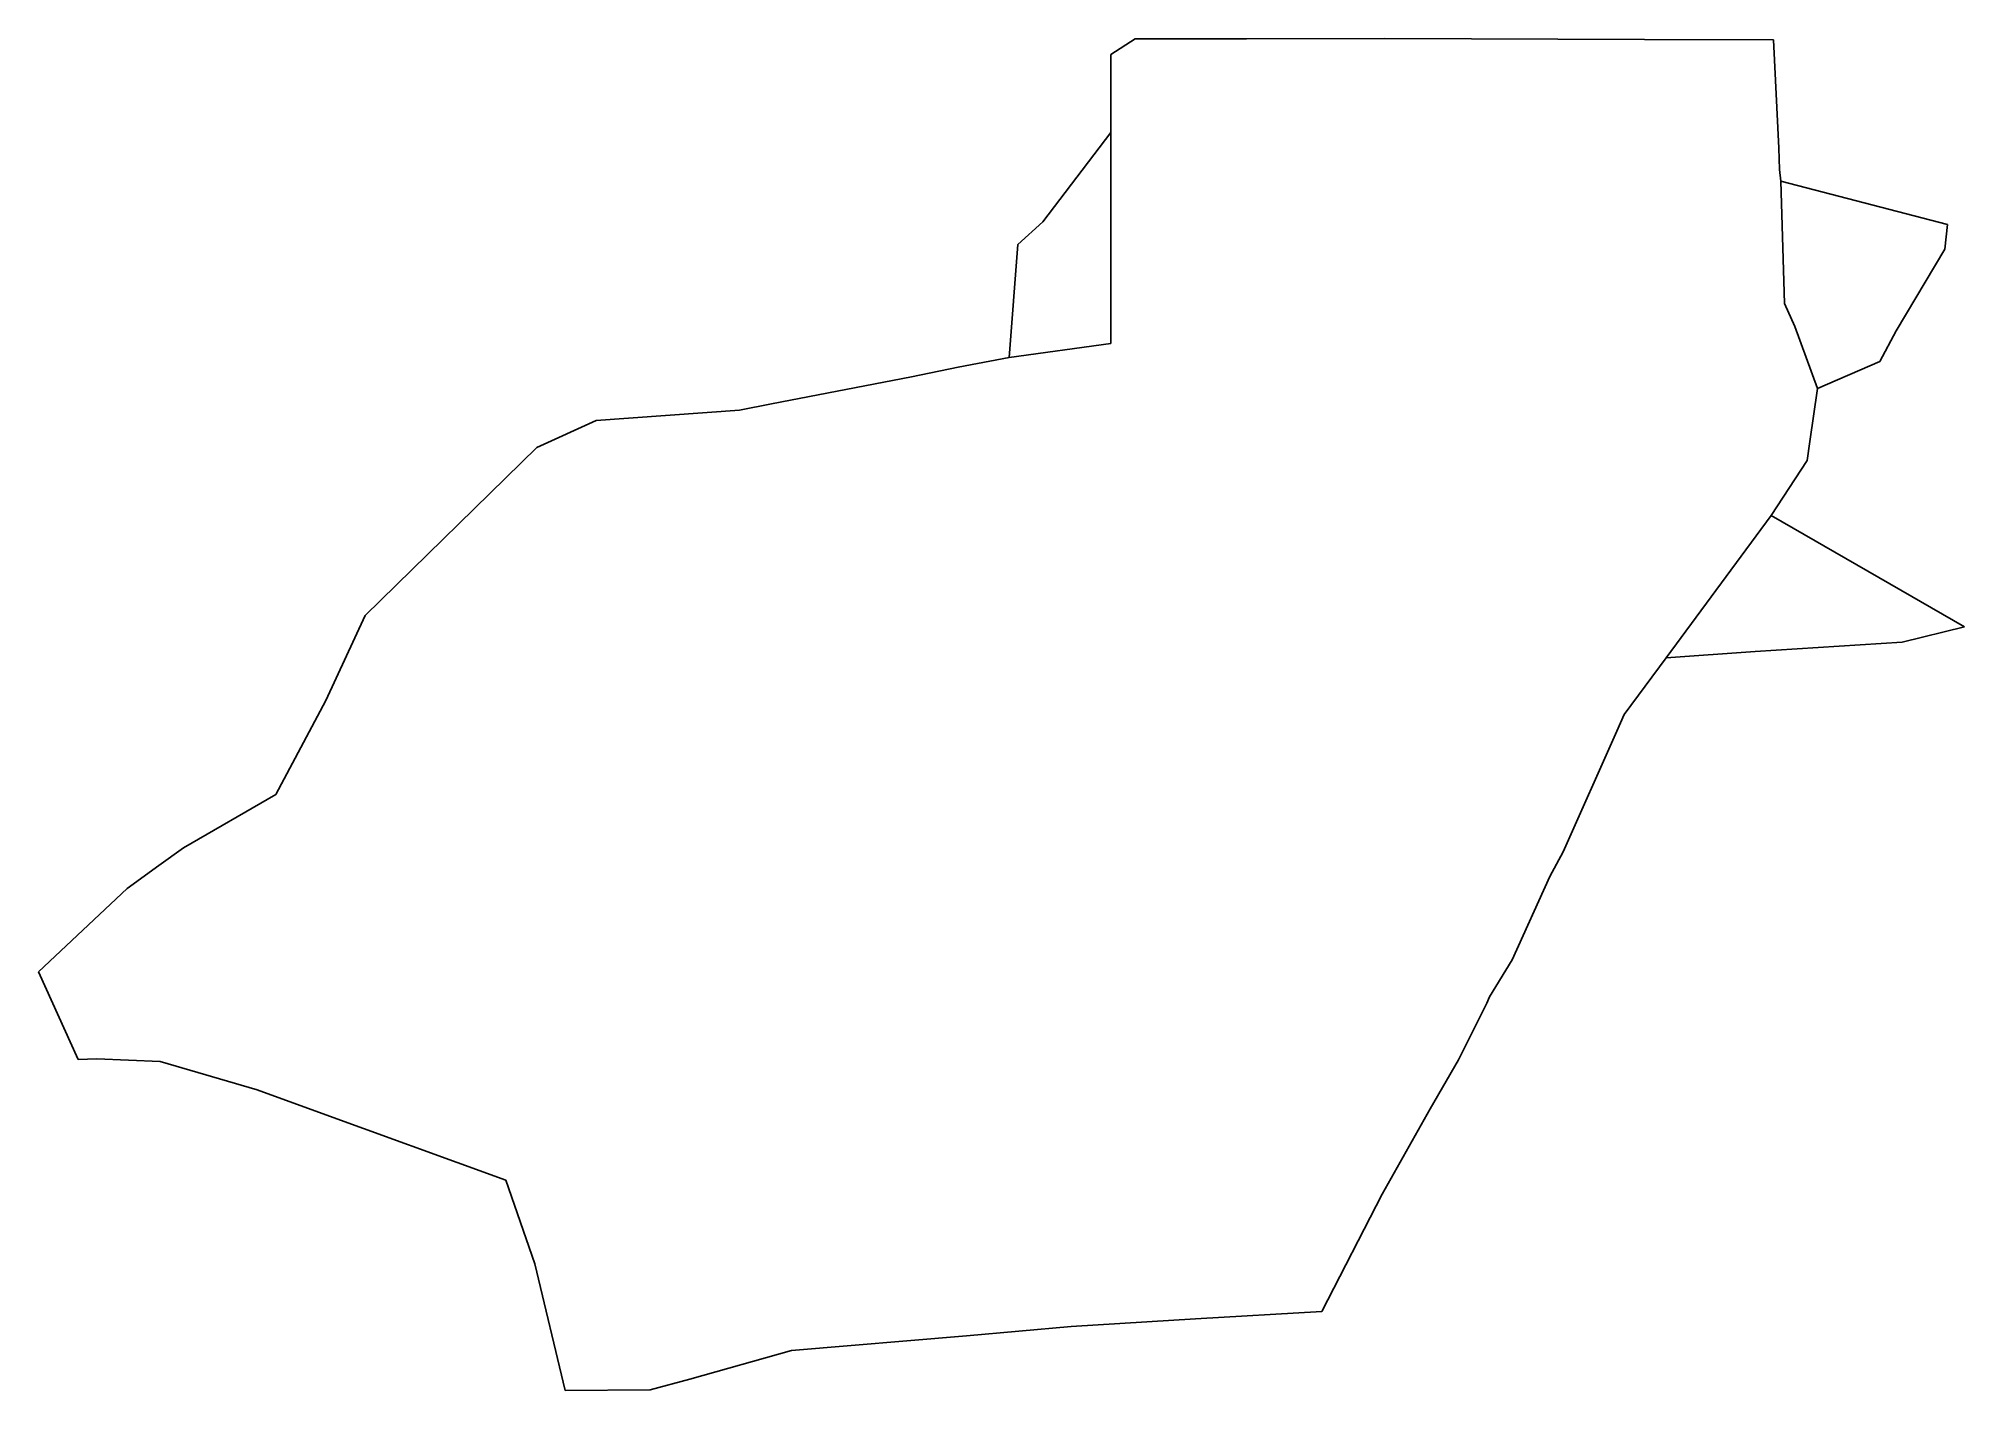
# Model space of a CAD drawing. Extents: x -81.91 to -76.23, y 44.61 to 48.59.
import ezdxf

# ---------------------------------------------------------------- set-up
doc = ezdxf.new("R2010")
doc.units = 0
doc.header["$MEASUREMENT"] = 0
doc.layers.add('GEO_', color=7, linetype='Continuous')

msp = doc.modelspace()

# ---------------------------------------------------------------- linework, layer by layer
at = {"layer": 'GEO_', "color": 7, "true_color": 0xffffff}
for p, q in [((-78.75, 48.5427), (-78.6778, 48.5887)), ((-78.75, 48.5427), (-78.6778, 48.5887)), ((-78.75, 48.5427), (-78.6778, 48.5887)), ((-78.6778, 48.5887), (-78.75, 48.5427)), ((-78.75, 48.5427), (-78.6778, 48.5887)), ((-78.75, 48.5427), (-78.6778, 48.5887)), ((-78.75, 48.5427), (-78.6778, 48.5887)), ((-78.6778, 48.5887), (-78.75, 48.5427)), ((-78.75, 48.5427), (-78.6778, 48.5887)), ((-78.75, 48.5427), (-78.6778, 48.5887)), ((-78.75, 48.5427), (-78.6778, 48.5887)), ((-78.6778, 48.5887), (-78.75, 48.5427)), ((-78.6778, 48.5887), (-78.35, 48.5887)), ((-78.6778, 48.5887), (-78.35, 48.5887)), ((-78.6778, 48.5887), (-78.6778, 48.5887)), ((-78.6778, 48.5887), (-78.35, 48.5887)), ((-78.35, 48.5887), (-78.6778, 48.5887)), ((-78.6778, 48.5887), (-78.35, 48.5887)), ((-78.6778, 48.5887), (-78.35, 48.5887)), ((-78.6778, 48.5887), (-78.6778, 48.5887)), ((-78.6778, 48.5887), (-78.35, 48.5887)), ((-78.35, 48.5887), (-78.6778, 48.5887)), ((-78.6778, 48.5887), (-78.35, 48.5887)), ((-78.6778, 48.5887), (-78.35, 48.5887)), ((-78.6778, 48.5887), (-78.6778, 48.5887)), ((-78.6778, 48.5887), (-78.35, 48.5887)), ((-78.35, 48.5887), (-78.6778, 48.5887)), ((-78.35, 48.5887), (-77.9419, 48.5899)), ((-77.9419, 48.5899), (-78.35, 48.5887)), ((-78.35, 48.5887), (-77.9419, 48.5899)), ((-77.9419, 48.5899), (-78.35, 48.5887)), ((-78.35, 48.5887), (-77.9419, 48.5899)), ((-77.9419, 48.5899), (-78.35, 48.5887)), ((-78.35, 48.5887), (-78.35, 48.5887)), ((-78.35, 48.5887), (-78.35, 48.5887)), ((-78.35, 48.5887), (-78.35, 48.5887)), ((-78.35, 48.5887), (-78.35, 48.5887)), ((-78.35, 48.5887), (-78.35, 48.5887)), ((-78.35, 48.5887), (-78.35, 48.5887)), ((-77.9419, 48.5899), (-77.1767, 48.5872)), ((-77.9419, 48.5899), (-77.1767, 48.5872)), ((-77.9419, 48.5899), (-77.9419, 48.5899)), ((-77.9419, 48.5899), (-77.1767, 48.5872)), ((-77.1767, 48.5872), (-77.9419, 48.5899)), ((-77.9419, 48.5899), (-77.1767, 48.5872)), ((-77.9419, 48.5899), (-77.1767, 48.5872)), ((-77.9419, 48.5899), (-77.9419, 48.5899)), ((-77.9419, 48.5899), (-77.1767, 48.5872)), ((-77.1767, 48.5872), (-77.9419, 48.5899)), ((-77.9419, 48.5899), (-77.1767, 48.5872)), ((-77.9419, 48.5899), (-77.1767, 48.5872)), ((-77.9419, 48.5899), (-77.9419, 48.5899)), ((-77.9419, 48.5899), (-77.1767, 48.5872)), ((-77.1767, 48.5872), (-77.9419, 48.5899)), ((-77.1767, 48.5872), (-76.7967, 48.5857)), ((-77.1767, 48.5872), (-76.7967, 48.5857)), ((-77.1767, 48.5872), (-77.1767, 48.5872)), ((-77.1767, 48.5872), (-76.7967, 48.5857)), ((-76.7967, 48.5857), (-77.1767, 48.5872)), ((-77.1767, 48.5872), (-76.7967, 48.5857)), ((-77.1767, 48.5872), (-76.7967, 48.5857)), ((-77.1767, 48.5872), (-77.1767, 48.5872)), ((-77.1767, 48.5872), (-77.1767, 48.5872)), ((-77.1767, 48.5872), (-76.7967, 48.5857)), ((-77.1767, 48.5872), (-76.7967, 48.5857)), ((-77.1767, 48.5872), (-77.1767, 48.5872)), ((-77.1767, 48.5872), (-76.7967, 48.5857)), ((-76.7967, 48.5857), (-77.1767, 48.5872)), ((-76.7967, 48.5857), (-76.7806, 48.267)), ((-76.7967, 48.5857), (-76.7806, 48.267)), ((-76.7967, 48.5857), (-76.7967, 48.5857)), ((-76.7967, 48.5857), (-76.7806, 48.267)), ((-76.7806, 48.267), (-76.7967, 48.5857)), ((-76.7967, 48.5857), (-76.7806, 48.267)), ((-76.7967, 48.5857), (-76.7806, 48.267)), ((-76.7967, 48.5857), (-76.7967, 48.5857)), ((-76.7967, 48.5857), (-76.7967, 48.5857)), ((-76.7967, 48.5857), (-76.7806, 48.267)), ((-76.7806, 48.267), (-76.7967, 48.5857)), ((-76.7967, 48.5857), (-76.7806, 48.267)), ((-76.7967, 48.5857), (-76.7806, 48.267)), ((-76.7967, 48.5857), (-76.7967, 48.5857)), ((-76.7967, 48.5857), (-76.7806, 48.267)), ((-76.7806, 48.267), (-76.7967, 48.5857)), ((-78.75, 48.3129), (-78.75, 48.5427)), ((-78.75, 48.3129), (-78.75, 48.5427)), ((-78.75, 48.3129), (-78.75, 48.5427)), ((-78.75, 48.5427), (-78.75, 48.5427)), ((-78.75, 48.5427), (-78.75, 48.3129)), ((-78.75, 48.3129), (-78.75, 48.5427)), ((-78.75, 48.3129), (-78.75, 48.5427)), ((-78.75, 48.3129), (-78.75, 48.5427)), ((-78.75, 48.5427), (-78.75, 48.5427)), ((-78.75, 48.5427), (-78.75, 48.3129)), ((-78.75, 48.3129), (-78.75, 48.5427)), ((-78.75, 48.3129), (-78.75, 48.5427)), ((-78.75, 48.3129), (-78.75, 48.5427)), ((-78.75, 48.5427), (-78.75, 48.5427)), ((-78.75, 48.5427), (-78.75, 48.3129)), ((-78.95, 48.0493), (-78.75, 48.3129)), ((-78.95, 48.0493), (-78.75, 48.3129)), ((-78.95, 48.0493), (-78.75, 48.3129)), ((-78.75, 48.3129), (-78.95, 48.0493)), ((-78.75, 47.6913), (-78.75, 48.3129)), ((-78.75, 47.6913), (-78.75, 48.3129)), ((-78.75, 47.6913), (-78.75, 48.3129)), ((-78.75, 48.3129), (-78.75, 48.3129)), ((-78.75, 48.3129), (-78.75, 47.6913)), ((-78.75, 47.6913), (-78.75, 48.3129)), ((-78.75, 47.6913), (-78.75, 48.3129)), ((-78.75, 47.6913), (-78.75, 48.3129)), ((-78.75, 48.3129), (-78.75, 48.3129)), ((-78.75, 48.3129), (-78.75, 47.6913)), ((-78.75, 48.3129), (-78.75, 48.3129)), ((-76.7806, 48.267), (-76.7783, 48.2043)), ((-76.7806, 48.267), (-76.7783, 48.2043)), ((-76.7806, 48.267), (-76.7806, 48.267)), ((-76.7806, 48.267), (-76.7783, 48.2043)), ((-76.7783, 48.2043), (-76.7806, 48.267)), ((-76.7806, 48.267), (-76.7783, 48.2043)), ((-76.7806, 48.267), (-76.7783, 48.2043)), ((-76.7806, 48.267), (-76.7806, 48.267)), ((-76.7806, 48.267), (-76.7783, 48.2043)), ((-76.7783, 48.2043), (-76.7806, 48.267)), ((-76.7806, 48.267), (-76.7783, 48.2043)), ((-76.7806, 48.267), (-76.7783, 48.2043)), ((-76.7806, 48.267), (-76.7806, 48.267)), ((-76.7806, 48.267), (-76.7783, 48.2043)), ((-76.7783, 48.2043), (-76.7806, 48.267)), ((-76.7806, 48.267), (-76.7806, 48.267)), ((-76.7806, 48.267), (-76.7806, 48.267)), ((-76.7806, 48.267), (-76.7806, 48.267)), ((-76.7783, 48.2043), (-76.775, 48.1695)), ((-76.7783, 48.2043), (-76.775, 48.1695)), ((-76.7783, 48.2043), (-76.7783, 48.2043)), ((-76.7783, 48.2043), (-76.775, 48.1695)), ((-76.775, 48.1695), (-76.7783, 48.2043)), ((-76.7783, 48.2043), (-76.775, 48.1695)), ((-76.7783, 48.2043), (-76.775, 48.1695)), ((-76.7783, 48.2043), (-76.7783, 48.2043)), ((-76.7783, 48.2043), (-76.775, 48.1695)), ((-76.775, 48.1695), (-76.7783, 48.2043)), ((-76.7783, 48.2043), (-76.775, 48.1695)), ((-76.7783, 48.2043), (-76.775, 48.1695)), ((-76.7783, 48.2043), (-76.7783, 48.2043)), ((-76.7783, 48.2043), (-76.775, 48.1695)), ((-76.775, 48.1695), (-76.7783, 48.2043)), ((-76.775, 48.1695), (-76.2833, 48.0417)), ((-76.775, 48.1695), (-76.2833, 48.0417)), ((-76.775, 48.1695), (-76.775, 48.1695)), ((-76.775, 48.1695), (-76.2833, 48.0417)), ((-76.2833, 48.0417), (-76.775, 48.1695)), ((-76.775, 48.1695), (-76.7639, 47.8095)), ((-76.775, 48.1695), (-76.7639, 47.8095)), ((-76.775, 48.1695), (-76.775, 48.1695)), ((-76.775, 48.1695), (-76.7639, 47.8095)), ((-76.7639, 47.8095), (-76.775, 48.1695)), ((-76.775, 48.1695), (-76.7639, 47.8095)), ((-76.775, 48.1695), (-76.7639, 47.8095)), ((-76.775, 48.1695), (-76.775, 48.1695)), ((-76.775, 48.1695), (-76.7639, 47.8095)), ((-76.7639, 47.8095), (-76.775, 48.1695)), ((-79.0244, 47.9826), (-78.95, 48.0493)), ((-79.0244, 47.9826), (-78.95, 48.0493)), ((-79.0244, 47.9826), (-78.95, 48.0493)), ((-78.95, 48.0493), (-79.0244, 47.9826)), ((-78.95, 48.0493), (-78.95, 48.0493)), ((-76.2833, 48.0417), (-76.2917, 47.9693)), ((-76.2833, 48.0417), (-76.2917, 47.9693)), ((-76.2833, 48.0417), (-76.2917, 47.9693)), ((-76.2917, 47.9693), (-76.2833, 48.0417)), ((-76.2833, 48.0417), (-76.2833, 48.0417)), ((-79.05, 47.6499), (-79.0244, 47.9826)), ((-79.05, 47.6499), (-79.0244, 47.9826)), ((-79.05, 47.6499), (-79.0244, 47.9826)), ((-79.0244, 47.9826), (-79.05, 47.6499)), ((-79.0244, 47.9826), (-79.0244, 47.9826)), ((-76.2917, 47.9693), (-76.4347, 47.7289)), ((-76.2917, 47.9693), (-76.4347, 47.7289)), ((-76.2917, 47.9693), (-76.4347, 47.7289)), ((-76.4347, 47.7289), (-76.2917, 47.9693)), ((-76.2917, 47.9693), (-76.2917, 47.9693)), ((-76.7639, 47.8095), (-76.7333, 47.741)), ((-76.7639, 47.8095), (-76.7333, 47.741)), ((-76.7639, 47.8095), (-76.7639, 47.8095)), ((-76.7639, 47.8095), (-76.7333, 47.741)), ((-76.7333, 47.741), (-76.7639, 47.8095)), ((-76.7639, 47.8095), (-76.7333, 47.741)), ((-76.7639, 47.8095), (-76.7333, 47.741)), ((-76.7639, 47.8095), (-76.7639, 47.8095)), ((-76.7639, 47.8095), (-76.7333, 47.741)), ((-76.7333, 47.741), (-76.7639, 47.8095)), ((-76.7333, 47.741), (-76.6667, 47.5589)), ((-76.7333, 47.741), (-76.6667, 47.5589)), ((-76.7333, 47.741), (-76.7333, 47.741)), ((-76.7333, 47.741), (-76.6667, 47.5589)), ((-76.6667, 47.5589), (-76.7333, 47.741)), ((-76.7333, 47.741), (-76.6667, 47.5589)), ((-76.7333, 47.741), (-76.6667, 47.5589)), ((-76.7333, 47.741), (-76.7333, 47.741)), ((-76.7333, 47.741), (-76.6667, 47.5589)), ((-76.6667, 47.5589), (-76.7333, 47.741)), ((-76.4347, 47.7289), (-76.4833, 47.6385)), ((-76.4347, 47.7289), (-76.4833, 47.6385)), ((-76.4347, 47.7289), (-76.4833, 47.6385)), ((-76.4833, 47.6385), (-76.4347, 47.7289)), ((-76.4347, 47.7289), (-76.4347, 47.7289)), ((-79.2, 47.6215), (-79.05, 47.6499)), ((-79.05, 47.6499), (-79.2, 47.6215)), ((-79.2, 47.6215), (-79.05, 47.6499)), ((-79.05, 47.6499), (-79.2, 47.6215)), ((-79.2, 47.6215), (-79.05, 47.6499)), ((-79.05, 47.6499), (-79.2, 47.6215)), ((-79.05, 47.6499), (-78.75, 47.6913)), ((-79.05, 47.6499), (-78.75, 47.6913)), ((-79.05, 47.6499), (-78.75, 47.6913)), ((-78.75, 47.6913), (-79.05, 47.6499)), ((-79.05, 47.6499), (-78.75, 47.6913)), ((-79.05, 47.6499), (-78.75, 47.6913)), ((-79.05, 47.6499), (-78.75, 47.6913)), ((-78.75, 47.6913), (-79.05, 47.6499)), ((-79.05, 47.6499), (-79.05, 47.6499)), ((-79.05, 47.6499), (-79.05, 47.6499)), ((-79.05, 47.6499), (-79.05, 47.6499)), ((-78.75, 47.6913), (-78.75, 47.6913)), ((-78.75, 47.6913), (-78.75, 47.6913)), ((-76.4833, 47.6385), (-76.6667, 47.5589)), ((-76.4833, 47.6385), (-76.6667, 47.5589)), ((-76.4833, 47.6385), (-76.6667, 47.5589)), ((-76.6667, 47.5589), (-76.4833, 47.6385)), ((-76.4833, 47.6385), (-76.4833, 47.6385)), ((-79.75, 47.5134), (-79.3375, 47.593)), ((-79.75, 47.5134), (-79.3375, 47.593)), ((-79.75, 47.5134), (-79.3375, 47.593)), ((-79.3375, 47.593), (-79.75, 47.5134)), ((-79.75, 47.5134), (-79.3375, 47.593)), ((-79.75, 47.5134), (-79.3375, 47.593)), ((-79.75, 47.5134), (-79.3375, 47.593)), ((-79.3375, 47.593), (-79.75, 47.5134)), ((-79.75, 47.5134), (-79.3375, 47.593)), ((-79.75, 47.5134), (-79.3375, 47.593)), ((-79.75, 47.5134), (-79.3375, 47.593)), ((-79.3375, 47.593), (-79.75, 47.5134)), ((-79.3375, 47.593), (-79.2, 47.6215)), ((-79.3375, 47.593), (-79.2, 47.6215)), ((-79.3375, 47.593), (-79.2, 47.6215)), ((-79.2, 47.6215), (-79.3375, 47.593)), ((-79.3375, 47.593), (-79.2, 47.6215)), ((-79.3375, 47.593), (-79.2, 47.6215)), ((-79.3375, 47.593), (-79.2, 47.6215)), ((-79.2, 47.6215), (-79.3375, 47.593)), ((-79.3375, 47.593), (-79.2, 47.6215)), ((-79.3375, 47.593), (-79.2, 47.6215)), ((-79.3375, 47.593), (-79.2, 47.6215)), ((-79.2, 47.6215), (-79.3375, 47.593)), ((-79.3375, 47.593), (-79.3375, 47.593)), ((-79.3375, 47.593), (-79.3375, 47.593)), ((-79.3375, 47.593), (-79.3375, 47.593)), ((-79.2, 47.6215), (-79.2, 47.6215)), ((-79.2, 47.6215), (-79.2, 47.6215)), ((-79.2, 47.6215), (-79.2, 47.6215)), ((-79.2, 47.6215), (-79.2, 47.6215)), ((-79.2, 47.6215), (-79.2, 47.6215)), ((-79.2, 47.6215), (-79.2, 47.6215)), ((-76.6667, 47.5589), (-76.6892, 47.4025)), ((-76.6667, 47.5589), (-76.6892, 47.4025)), ((-76.6667, 47.5589), (-76.6892, 47.4025)), ((-76.6892, 47.4025), (-76.6667, 47.5589)), ((-76.6667, 47.5589), (-76.6892, 47.4025)), ((-76.6667, 47.5589), (-76.6892, 47.4025)), ((-76.6667, 47.5589), (-76.6892, 47.4025)), ((-76.6892, 47.4025), (-76.6667, 47.5589)), ((-76.6667, 47.5589), (-76.6892, 47.4025)), ((-76.6667, 47.5589), (-76.6892, 47.4025)), ((-76.6667, 47.5589), (-76.6892, 47.4025)), ((-76.6892, 47.4025), (-76.6667, 47.5589)), ((-76.6667, 47.5589), (-76.6667, 47.5589)), ((-76.6667, 47.5589), (-76.6667, 47.5589)), ((-76.6667, 47.5589), (-76.6667, 47.5589)), ((-80.2667, 47.4642), (-79.8444, 47.4945)), ((-80.2667, 47.4642), (-79.8444, 47.4945)), ((-80.2667, 47.4642), (-79.8444, 47.4945)), ((-79.8444, 47.4945), (-80.2667, 47.4642)), ((-80.2667, 47.4642), (-79.8444, 47.4945)), ((-80.2667, 47.4642), (-79.8444, 47.4945)), ((-80.2667, 47.4642), (-79.8444, 47.4945)), ((-79.8444, 47.4945), (-80.2667, 47.4642)), ((-80.2667, 47.4642), (-79.8444, 47.4945)), ((-80.2667, 47.4642), (-79.8444, 47.4945)), ((-80.2667, 47.4642), (-79.8444, 47.4945)), ((-79.8444, 47.4945), (-80.2667, 47.4642)), ((-79.8444, 47.4945), (-79.75, 47.5134)), ((-79.8444, 47.4945), (-79.75, 47.5134)), ((-79.8444, 47.4945), (-79.75, 47.5134)), ((-79.75, 47.5134), (-79.8444, 47.4945)), ((-79.8444, 47.4945), (-79.75, 47.5134)), ((-79.8444, 47.4945), (-79.75, 47.5134)), ((-79.8444, 47.4945), (-79.75, 47.5134)), ((-79.75, 47.5134), (-79.8444, 47.4945)), ((-79.8444, 47.4945), (-79.75, 47.5134)), ((-79.8444, 47.4945), (-79.75, 47.5134)), ((-79.8444, 47.4945), (-79.75, 47.5134)), ((-79.75, 47.5134), (-79.8444, 47.4945)), ((-79.8444, 47.4945), (-79.8444, 47.4945)), ((-79.8444, 47.4945), (-79.8444, 47.4945)), ((-79.8444, 47.4945), (-79.8444, 47.4945)), ((-79.75, 47.5134), (-79.75, 47.5134)), ((-79.75, 47.5134), (-79.75, 47.5134)), ((-79.75, 47.5134), (-79.75, 47.5134)), ((-80.2667, 47.4642), (-80.4417, 47.3847)), ((-80.2667, 47.4642), (-80.4417, 47.3847)), ((-80.2667, 47.4642), (-80.4417, 47.3847)), ((-80.4417, 47.3847), (-80.2667, 47.4642)), ((-80.2667, 47.4642), (-80.4417, 47.3847)), ((-80.2667, 47.4642), (-80.4417, 47.3847)), ((-80.2667, 47.4642), (-80.4417, 47.3847)), ((-80.4417, 47.3847), (-80.2667, 47.4642)), ((-80.2667, 47.4642), (-80.4417, 47.3847)), ((-80.2667, 47.4642), (-80.4417, 47.3847)), ((-80.2667, 47.4642), (-80.4417, 47.3847)), ((-80.4417, 47.3847), (-80.2667, 47.4642)), ((-80.4417, 47.3847), (-80.2667, 47.4642)), ((-80.2667, 47.4642), (-80.4417, 47.3847)), ((-80.4417, 47.3847), (-80.2667, 47.4642)), ((-80.2667, 47.4642), (-80.4417, 47.3847)), ((-80.4417, 47.3847), (-80.2667, 47.4642)), ((-80.2667, 47.4642), (-80.4417, 47.3847)), ((-80.2667, 47.4642), (-80.2667, 47.4642)), ((-80.2667, 47.4642), (-80.2667, 47.4642)), ((-80.2667, 47.4642), (-80.2667, 47.4642)), ((-80.2667, 47.4642), (-80.2667, 47.4642)), ((-80.2667, 47.4642), (-80.2667, 47.4642)), ((-80.2667, 47.4642), (-80.2667, 47.4642)), ((-80.4417, 47.3847), (-80.9486, 46.8898)), ((-80.4417, 47.3847), (-80.9486, 46.8898)), ((-80.4417, 47.3847), (-80.9486, 46.8898)), ((-80.9486, 46.8898), (-80.4417, 47.3847)), ((-80.4417, 47.3847), (-80.9486, 46.8898)), ((-80.4417, 47.3847), (-80.9486, 46.8898)), ((-80.4417, 47.3847), (-80.9486, 46.8898)), ((-80.9486, 46.8898), (-80.4417, 47.3847)), ((-80.4417, 47.3847), (-80.9486, 46.8898)), ((-80.4417, 47.3847), (-80.9486, 46.8898)), ((-80.4417, 47.3847), (-80.9486, 46.8898)), ((-80.9486, 46.8898), (-80.4417, 47.3847)), ((-80.9486, 46.8898), (-80.4417, 47.3847)), ((-80.9486, 46.8898), (-80.4417, 47.3847)), ((-80.9486, 46.8898), (-80.4417, 47.3847)), ((-80.4417, 47.3847), (-80.9486, 46.8898)), ((-80.9486, 46.8898), (-80.4417, 47.3847)), ((-80.9486, 46.8898), (-80.4417, 47.3847)), ((-80.9486, 46.8898), (-80.4417, 47.3847)), ((-80.4417, 47.3847), (-80.9486, 46.8898)), ((-80.9486, 46.8898), (-80.4417, 47.3847)), ((-80.9486, 46.8898), (-80.4417, 47.3847)), ((-80.9486, 46.8898), (-80.4417, 47.3847)), ((-80.4417, 47.3847), (-80.9486, 46.8898)), ((-80.4417, 47.3847), (-80.4417, 47.3847)), ((-80.4417, 47.3847), (-80.4417, 47.3847)), ((-80.4417, 47.3847), (-80.4417, 47.3847)), ((-80.4417, 47.3847), (-80.4417, 47.3847)), ((-80.4417, 47.3847), (-80.4417, 47.3847)), ((-80.4417, 47.3847), (-80.4417, 47.3847)), ((-76.6892, 47.4025), (-76.6972, 47.3469)), ((-76.6892, 47.4025), (-76.6972, 47.3469)), ((-76.6892, 47.4025), (-76.6972, 47.3469)), ((-76.6972, 47.3469), (-76.6892, 47.4025)), ((-76.6892, 47.4025), (-76.6972, 47.3469)), ((-76.6892, 47.4025), (-76.6972, 47.3469)), ((-76.6892, 47.4025), (-76.6972, 47.3469)), ((-76.6972, 47.3469), (-76.6892, 47.4025)), ((-76.6892, 47.4025), (-76.6972, 47.3469)), ((-76.6892, 47.4025), (-76.6972, 47.3469)), ((-76.6892, 47.4025), (-76.6972, 47.3469)), ((-76.6972, 47.3469), (-76.6892, 47.4025)), ((-76.6892, 47.4025), (-76.6892, 47.4025)), ((-76.6892, 47.4025), (-76.6892, 47.4025)), ((-76.6892, 47.4025), (-76.6892, 47.4025)), ((-76.6972, 47.3469), (-76.8028, 47.1844)), ((-76.6972, 47.3469), (-76.8028, 47.1844)), ((-76.6972, 47.3469), (-76.8028, 47.1844)), ((-76.8028, 47.1844), (-76.6972, 47.3469)), ((-76.6972, 47.3469), (-76.8028, 47.1844)), ((-76.6972, 47.3469), (-76.8028, 47.1844)), ((-76.6972, 47.3469), (-76.8028, 47.1844)), ((-76.8028, 47.1844), (-76.6972, 47.3469)), ((-76.6972, 47.3469), (-76.8028, 47.1844)), ((-76.6972, 47.3469), (-76.8028, 47.1844)), ((-76.6972, 47.3469), (-76.8028, 47.1844)), ((-76.8028, 47.1844), (-76.6972, 47.3469)), ((-76.6972, 47.3469), (-76.6972, 47.3469)), ((-76.6972, 47.3469), (-76.6972, 47.3469)), ((-76.6972, 47.3469), (-76.6972, 47.3469)), ((-76.8028, 47.1844), (-77.1131, 46.765)), ((-76.8028, 47.1844), (-77.1131, 46.765)), ((-76.8028, 47.1844), (-77.1131, 46.765)), ((-77.1131, 46.765), (-76.8028, 47.1844)), ((-76.8028, 47.1844), (-77.1131, 46.765)), ((-76.8028, 47.1844), (-77.1131, 46.765)), ((-76.8028, 47.1844), (-77.1131, 46.765)), ((-77.1131, 46.765), (-76.8028, 47.1844)), ((-76.8028, 47.1844), (-76.8028, 47.1844)), ((-76.8028, 47.1844), (-76.8028, 47.1844)), ((-76.8028, 47.1844), (-76.2333, 46.8567)), ((-76.8028, 47.1844), (-76.2333, 46.8567)), ((-76.8028, 47.1844), (-76.8028, 47.1844)), ((-76.8028, 47.1844), (-76.2333, 46.8567)), ((-76.2333, 46.8567), (-76.8028, 47.1844)), ((-76.8028, 47.1844), (-76.2333, 46.8567)), ((-76.8028, 47.1844), (-76.2333, 46.8567)), ((-76.8028, 47.1844), (-76.8028, 47.1844)), ((-76.8028, 47.1844), (-76.2333, 46.8567)), ((-76.2333, 46.8567), (-76.8028, 47.1844)), ((-80.9486, 46.8898), (-81.0639, 46.6389)), ((-80.9486, 46.8898), (-81.0639, 46.6389)), ((-80.9486, 46.8898), (-81.0639, 46.6389)), ((-81.0639, 46.6389), (-80.9486, 46.8898)), ((-80.9486, 46.8898), (-81.0639, 46.6389)), ((-80.9486, 46.8898), (-81.0639, 46.6389)), ((-80.9486, 46.8898), (-81.0639, 46.6389)), ((-81.0639, 46.6389), (-80.9486, 46.8898)), ((-80.9486, 46.8898), (-81.0639, 46.6389)), ((-80.9486, 46.8898), (-81.0639, 46.6389)), ((-80.9486, 46.8898), (-81.0639, 46.6389)), ((-81.0639, 46.6389), (-80.9486, 46.8898)), ((-80.9486, 46.8898), (-81.0639, 46.6389)), ((-80.9486, 46.8898), (-81.0639, 46.6389)), ((-80.9486, 46.8898), (-81.0639, 46.6389)), ((-81.0639, 46.6389), (-80.9486, 46.8898)), ((-80.9486, 46.8898), (-81.0639, 46.6389)), ((-80.9486, 46.8898), (-81.0639, 46.6389)), ((-80.9486, 46.8898), (-81.0639, 46.6389)), ((-81.0639, 46.6389), (-80.9486, 46.8898)), ((-80.9486, 46.8898), (-81.0639, 46.6389)), ((-80.9486, 46.8898), (-81.0639, 46.6389)), ((-80.9486, 46.8898), (-81.0639, 46.6389)), ((-81.0639, 46.6389), (-80.9486, 46.8898)), ((-81.0639, 46.6389), (-80.9486, 46.8898)), ((-81.0639, 46.6389), (-80.9486, 46.8898)), ((-81.0639, 46.6389), (-80.9486, 46.8898)), ((-80.9486, 46.8898), (-81.0639, 46.6389)), ((-81.0639, 46.6389), (-80.9486, 46.8898)), ((-81.0639, 46.6389), (-80.9486, 46.8898)), ((-81.0639, 46.6389), (-80.9486, 46.8898)), ((-80.9486, 46.8898), (-81.0639, 46.6389)), ((-81.0639, 46.6389), (-80.9486, 46.8898)), ((-81.0639, 46.6389), (-80.9486, 46.8898)), ((-81.0639, 46.6389), (-80.9486, 46.8898)), ((-80.9486, 46.8898), (-81.0639, 46.6389)), ((-80.9486, 46.8898), (-80.9486, 46.8898)), ((-80.9486, 46.8898), (-80.9486, 46.8898)), ((-80.9486, 46.8898), (-80.9486, 46.8898)), ((-80.9486, 46.8898), (-80.9486, 46.8898)), ((-80.9486, 46.8898), (-80.9486, 46.8898)), ((-80.9486, 46.8898), (-80.9486, 46.8898)), ((-80.9486, 46.8898), (-80.9486, 46.8898)), ((-80.9486, 46.8898), (-80.9486, 46.8898)), ((-80.9486, 46.8898), (-80.9486, 46.8898)), ((-80.9486, 46.8898), (-80.9486, 46.8898)), ((-80.9486, 46.8898), (-80.9486, 46.8898)), ((-80.9486, 46.8898), (-80.9486, 46.8898)), ((-76.2333, 46.8567), (-76.4167, 46.8116)), ((-76.2333, 46.8567), (-76.4167, 46.8116)), ((-76.2333, 46.8567), (-76.4167, 46.8116)), ((-76.4167, 46.8116), (-76.2333, 46.8567)), ((-76.2333, 46.8567), (-76.4167, 46.8116)), ((-76.2333, 46.8567), (-76.4167, 46.8116)), ((-76.2333, 46.8567), (-76.4167, 46.8116)), ((-76.4167, 46.8116), (-76.2333, 46.8567)), ((-76.2333, 46.8567), (-76.2333, 46.8567)), ((-76.2333, 46.8567), (-76.2333, 46.8567)), ((-76.4167, 46.8116), (-76.85, 46.7834)), ((-76.4167, 46.8116), (-76.85, 46.7834)), ((-76.4167, 46.8116), (-76.85, 46.7834)), ((-76.85, 46.7834), (-76.4167, 46.8116)), ((-76.4167, 46.8116), (-76.85, 46.7834)), ((-76.4167, 46.8116), (-76.85, 46.7834)), ((-76.4167, 46.8116), (-76.85, 46.7834)), ((-76.85, 46.7834), (-76.4167, 46.8116)), ((-76.4167, 46.8116), (-76.4167, 46.8116)), ((-76.4167, 46.8116), (-76.4167, 46.8116)), ((-77.1131, 46.765), (-77.2361, 46.5977)), ((-77.1131, 46.765), (-77.2361, 46.5977)), ((-77.1131, 46.765), (-77.2361, 46.5977)), ((-77.2361, 46.5977), (-77.1131, 46.765)), ((-77.1131, 46.765), (-77.2361, 46.5977)), ((-77.1131, 46.765), (-77.2361, 46.5977)), ((-77.1131, 46.765), (-77.2361, 46.5977)), ((-77.2361, 46.5977), (-77.1131, 46.765)), ((-77.1131, 46.765), (-77.2361, 46.5977)), ((-77.1131, 46.765), (-77.2361, 46.5977)), ((-77.1131, 46.765), (-77.2361, 46.5977)), ((-77.2361, 46.5977), (-77.1131, 46.765)), ((-77.1131, 46.765), (-77.2361, 46.5977)), ((-77.1131, 46.765), (-77.2361, 46.5977)), ((-77.1131, 46.765), (-77.2361, 46.5977)), ((-77.2361, 46.5977), (-77.1131, 46.765)), ((-76.85, 46.7834), (-77.1131, 46.765)), ((-76.85, 46.7834), (-77.1131, 46.765)), ((-76.85, 46.7834), (-77.1131, 46.765)), ((-77.1131, 46.765), (-76.85, 46.7834)), ((-76.85, 46.7834), (-77.1131, 46.765)), ((-76.85, 46.7834), (-77.1131, 46.765)), ((-76.85, 46.7834), (-77.1131, 46.765)), ((-77.1131, 46.765), (-76.85, 46.7834)), ((-77.1131, 46.765), (-77.1131, 46.765)), ((-77.1131, 46.765), (-77.1131, 46.765)), ((-77.1131, 46.765), (-77.1131, 46.765)), ((-77.1131, 46.765), (-77.1131, 46.765)), ((-77.1131, 46.765), (-77.1131, 46.765)), ((-77.1131, 46.765), (-77.1131, 46.765)), ((-77.1131, 46.765), (-77.1131, 46.765)), ((-77.1131, 46.765), (-77.1131, 46.765)), ((-76.85, 46.7834), (-76.85, 46.7834)), ((-76.85, 46.7834), (-76.85, 46.7834)), ((-81.0639, 46.6389), (-81.2111, 46.3619)), ((-81.0639, 46.6389), (-81.2111, 46.3619)), ((-81.0639, 46.6389), (-81.2111, 46.3619)), ((-81.2111, 46.3619), (-81.0639, 46.6389)), ((-81.0639, 46.6389), (-81.2111, 46.3619)), ((-81.0639, 46.6389), (-81.2111, 46.3619)), ((-81.0639, 46.6389), (-81.2111, 46.3619)), ((-81.2111, 46.3619), (-81.0639, 46.6389)), ((-81.0639, 46.6389), (-81.2111, 46.3619)), ((-81.0639, 46.6389), (-81.2111, 46.3619)), ((-81.0639, 46.6389), (-81.2111, 46.3619)), ((-81.2111, 46.3619), (-81.0639, 46.6389)), ((-81.0639, 46.6389), (-81.2111, 46.3619)), ((-81.0639, 46.6389), (-81.2111, 46.3619)), ((-81.0639, 46.6389), (-81.2111, 46.3619)), ((-81.2111, 46.3619), (-81.0639, 46.6389)), ((-81.0639, 46.6389), (-81.2111, 46.3619)), ((-81.0639, 46.6389), (-81.2111, 46.3619)), ((-81.0639, 46.6389), (-81.2111, 46.3619)), ((-81.2111, 46.3619), (-81.0639, 46.6389)), ((-81.0639, 46.6389), (-81.2111, 46.3619)), ((-81.0639, 46.6389), (-81.2111, 46.3619)), ((-81.0639, 46.6389), (-81.2111, 46.3619)), ((-81.2111, 46.3619), (-81.0639, 46.6389)), ((-81.2111, 46.3619), (-81.0639, 46.6389)), ((-81.2111, 46.3619), (-81.0639, 46.6389)), ((-81.2111, 46.3619), (-81.0639, 46.6389)), ((-81.0639, 46.6389), (-81.2111, 46.3619)), ((-81.2111, 46.3619), (-81.0639, 46.6389)), ((-81.2111, 46.3619), (-81.0639, 46.6389)), ((-81.2111, 46.3619), (-81.0639, 46.6389)), ((-81.0639, 46.6389), (-81.2111, 46.3619)), ((-81.2111, 46.3619), (-81.0639, 46.6389)), ((-81.2111, 46.3619), (-81.0639, 46.6389)), ((-81.2111, 46.3619), (-81.0639, 46.6389)), ((-81.0639, 46.6389), (-81.2111, 46.3619)), ((-81.0639, 46.6389), (-81.0639, 46.6389)), ((-81.0639, 46.6389), (-81.0639, 46.6389)), ((-81.0639, 46.6389), (-81.0639, 46.6389)), ((-81.0639, 46.6389), (-81.0639, 46.6389)), ((-81.0639, 46.6389), (-81.0639, 46.6389)), ((-81.0639, 46.6389), (-81.0639, 46.6389)), ((-81.0639, 46.6389), (-81.0639, 46.6389)), ((-81.0639, 46.6389), (-81.0639, 46.6389)), ((-81.0639, 46.6389), (-81.0639, 46.6389)), ((-77.2361, 46.5977), (-77.2583, 46.549)), ((-77.2361, 46.5977), (-77.2583, 46.549)), ((-77.2361, 46.5977), (-77.2583, 46.549)), ((-77.2583, 46.549), (-77.2361, 46.5977)), ((-77.2361, 46.5977), (-77.2583, 46.549)), ((-77.2361, 46.5977), (-77.2583, 46.549)), ((-77.2361, 46.5977), (-77.2583, 46.549)), ((-77.2583, 46.549), (-77.2361, 46.5977)), ((-77.2361, 46.5977), (-77.2583, 46.549)), ((-77.2361, 46.5977), (-77.2583, 46.549)), ((-77.2361, 46.5977), (-77.2583, 46.549)), ((-77.2583, 46.549), (-77.2361, 46.5977)), ((-77.2361, 46.5977), (-77.2583, 46.549)), ((-77.2361, 46.5977), (-77.2583, 46.549)), ((-77.2361, 46.5977), (-77.2583, 46.549)), ((-77.2583, 46.549), (-77.2361, 46.5977)), ((-77.2361, 46.5977), (-77.2361, 46.5977)), ((-77.2361, 46.5977), (-77.2361, 46.5977)), ((-77.2361, 46.5977), (-77.2361, 46.5977)), ((-77.2361, 46.5977), (-77.2361, 46.5977)), ((-77.2583, 46.549), (-77.4167, 46.1938)), ((-77.2583, 46.549), (-77.4167, 46.1938)), ((-77.2583, 46.549), (-77.4167, 46.1938)), ((-77.4167, 46.1938), (-77.2583, 46.549)), ((-77.2583, 46.549), (-77.4167, 46.1938)), ((-77.2583, 46.549), (-77.4167, 46.1938)), ((-77.2583, 46.549), (-77.4167, 46.1938)), ((-77.4167, 46.1938), (-77.2583, 46.549)), ((-77.2583, 46.549), (-77.4167, 46.1938)), ((-77.2583, 46.549), (-77.4167, 46.1938)), ((-77.2583, 46.549), (-77.4167, 46.1938)), ((-77.2583, 46.549), (-77.4167, 46.1938)), ((-77.2583, 46.549), (-77.4167, 46.1938)), ((-77.4167, 46.1938), (-77.2583, 46.549)), ((-77.2583, 46.549), (-77.2583, 46.549)), ((-77.2583, 46.549), (-77.2583, 46.549)), ((-77.2583, 46.549), (-77.2583, 46.549)), ((-77.2583, 46.549), (-77.2583, 46.549)), ((-77.2583, 46.549), (-77.2583, 46.549)), ((-81.2111, 46.3619), (-81.4833, 46.205)), ((-81.2111, 46.3619), (-81.4833, 46.205)), ((-81.2111, 46.3619), (-81.4833, 46.205)), ((-81.4833, 46.205), (-81.2111, 46.3619)), ((-81.2111, 46.3619), (-81.4833, 46.205)), ((-81.2111, 46.3619), (-81.4833, 46.205)), ((-81.2111, 46.3619), (-81.4833, 46.205)), ((-81.4833, 46.205), (-81.2111, 46.3619)), ((-81.2111, 46.3619), (-81.4833, 46.205)), ((-81.2111, 46.3619), (-81.4833, 46.205)), ((-81.2111, 46.3619), (-81.4833, 46.205)), ((-81.4833, 46.205), (-81.2111, 46.3619)), ((-81.2111, 46.3619), (-81.4833, 46.205)), ((-81.2111, 46.3619), (-81.4833, 46.205)), ((-81.2111, 46.3619), (-81.4833, 46.205)), ((-81.4833, 46.205), (-81.2111, 46.3619)), ((-81.2111, 46.3619), (-81.4833, 46.205)), ((-81.2111, 46.3619), (-81.4833, 46.205)), ((-81.2111, 46.3619), (-81.4833, 46.205)), ((-81.4833, 46.205), (-81.2111, 46.3619)), ((-81.2111, 46.3619), (-81.4833, 46.205)), ((-81.2111, 46.3619), (-81.4833, 46.205)), ((-81.2111, 46.3619), (-81.4833, 46.205)), ((-81.4833, 46.205), (-81.2111, 46.3619)), ((-81.4833, 46.205), (-81.2111, 46.3619)), ((-81.4833, 46.205), (-81.2111, 46.3619)), ((-81.4833, 46.205), (-81.2111, 46.3619)), ((-81.2111, 46.3619), (-81.4833, 46.205)), ((-81.2111, 46.3619), (-81.2111, 46.3619)), ((-81.2111, 46.3619), (-81.2111, 46.3619)), ((-81.2111, 46.3619), (-81.2111, 46.3619)), ((-81.2111, 46.3619), (-81.2111, 46.3619)), ((-81.2111, 46.3619), (-81.2111, 46.3619)), ((-81.2111, 46.3619), (-81.2111, 46.3619)), ((-81.2111, 46.3619), (-81.2111, 46.3619)), ((-81.2111, 46.3619), (-81.2111, 46.3619)), ((-81.2111, 46.3619), (-81.2111, 46.3619)), ((-81.2111, 46.3619), (-81.2111, 46.3619)), ((-81.2111, 46.3619), (-81.2111, 46.3619)), ((-81.4833, 46.205), (-81.556, 46.1531)), ((-81.4833, 46.205), (-81.556, 46.1531)), ((-81.4833, 46.205), (-81.556, 46.1531)), ((-81.556, 46.1531), (-81.4833, 46.205)), ((-81.4833, 46.205), (-81.556, 46.1531)), ((-81.4833, 46.205), (-81.556, 46.1531)), ((-81.4833, 46.205), (-81.556, 46.1531)), ((-81.556, 46.1531), (-81.4833, 46.205)), ((-81.4833, 46.205), (-81.556, 46.1531)), ((-81.4833, 46.205), (-81.556, 46.1531)), ((-81.4833, 46.205), (-81.556, 46.1531)), ((-81.556, 46.1531), (-81.4833, 46.205)), ((-81.4833, 46.205), (-81.556, 46.1531)), ((-81.4833, 46.205), (-81.556, 46.1531)), ((-81.4833, 46.205), (-81.556, 46.1531)), ((-81.556, 46.1531), (-81.4833, 46.205)), ((-81.4833, 46.205), (-81.556, 46.1531)), ((-81.4833, 46.205), (-81.556, 46.1531)), ((-81.4833, 46.205), (-81.556, 46.1531)), ((-81.556, 46.1531), (-81.4833, 46.205)), ((-81.4833, 46.205), (-81.556, 46.1531)), ((-81.4833, 46.205), (-81.556, 46.1531)), ((-81.4833, 46.205), (-81.556, 46.1531)), ((-81.556, 46.1531), (-81.4833, 46.205)), ((-81.556, 46.1531), (-81.4833, 46.205)), ((-81.556, 46.1531), (-81.4833, 46.205)), ((-81.556, 46.1531), (-81.4833, 46.205)), ((-81.4833, 46.205), (-81.556, 46.1531)), ((-81.4833, 46.205), (-81.4833, 46.205)), ((-81.4833, 46.205), (-81.4833, 46.205)), ((-81.4833, 46.205), (-81.4833, 46.205)), ((-81.4833, 46.205), (-81.4833, 46.205)), ((-81.4833, 46.205), (-81.4833, 46.205)), ((-81.4833, 46.205), (-81.4833, 46.205)), ((-81.4833, 46.205), (-81.4833, 46.205)), ((-77.4167, 46.1938), (-77.4556, 46.1211)), ((-77.4167, 46.1938), (-77.4556, 46.1211)), ((-77.4167, 46.1938), (-77.4556, 46.1211)), ((-77.4556, 46.1211), (-77.4167, 46.1938)), ((-77.4167, 46.1938), (-77.4556, 46.1211)), ((-77.4167, 46.1938), (-77.4556, 46.1211)), ((-77.4167, 46.1938), (-77.4556, 46.1211)), ((-77.4556, 46.1211), (-77.4167, 46.1938)), ((-77.4167, 46.1938), (-77.4556, 46.1211)), ((-77.4167, 46.1938), (-77.4556, 46.1211)), ((-77.4167, 46.1938), (-77.4556, 46.1211)), ((-77.4556, 46.1211), (-77.4167, 46.1938)), ((-77.4167, 46.1938), (-77.4556, 46.1211)), ((-77.4167, 46.1938), (-77.4556, 46.1211)), ((-77.4167, 46.1938), (-77.4556, 46.1211)), ((-77.4556, 46.1211), (-77.4167, 46.1938)), ((-77.4167, 46.1938), (-77.4167, 46.1938)), ((-77.4167, 46.1938), (-77.4167, 46.1938)), ((-77.4167, 46.1938), (-77.4167, 46.1938)), ((-77.4167, 46.1938), (-77.4167, 46.1938)), ((-77.4167, 46.1938), (-77.4167, 46.1938)), ((-81.556, 46.1531), (-81.65, 46.0857)), ((-81.556, 46.1531), (-81.65, 46.0857)), ((-81.556, 46.1531), (-81.65, 46.0857)), ((-81.65, 46.0857), (-81.556, 46.1531)), ((-81.556, 46.1531), (-81.65, 46.0857)), ((-81.556, 46.1531), (-81.65, 46.0857)), ((-81.556, 46.1531), (-81.65, 46.0857)), ((-81.65, 46.0857), (-81.556, 46.1531)), ((-81.556, 46.1531), (-81.65, 46.0857)), ((-81.556, 46.1531), (-81.65, 46.0857)), ((-81.556, 46.1531), (-81.65, 46.0857)), ((-81.65, 46.0857), (-81.556, 46.1531)), ((-81.65, 46.0857), (-81.556, 46.1531)), ((-81.65, 46.0857), (-81.556, 46.1531)), ((-81.65, 46.0857), (-81.556, 46.1531)), ((-81.556, 46.1531), (-81.65, 46.0857)), ((-81.556, 46.1531), (-81.556, 46.1531)), ((-81.556, 46.1531), (-81.556, 46.1531)), ((-81.556, 46.1531), (-81.556, 46.1531)), ((-81.556, 46.1531), (-81.556, 46.1531)), ((-81.556, 46.1531), (-81.556, 46.1531)), ((-81.556, 46.1531), (-81.556, 46.1531)), ((-81.556, 46.1531), (-81.556, 46.1531)), ((-77.4556, 46.1211), (-77.5667, 45.8755)), ((-77.4556, 46.1211), (-77.5667, 45.8755)), ((-77.4556, 46.1211), (-77.5667, 45.8755)), ((-77.5667, 45.8755), (-77.4556, 46.1211)), ((-77.4556, 46.1211), (-77.5667, 45.8755)), ((-77.4556, 46.1211), (-77.5667, 45.8755)), ((-77.4556, 46.1211), (-77.5667, 45.8755)), ((-77.5667, 45.8755), (-77.4556, 46.1211)), ((-77.4556, 46.1211), (-77.5667, 45.8755)), ((-77.4556, 46.1211), (-77.5667, 45.8755)), ((-77.4556, 46.1211), (-77.5667, 45.8755)), ((-77.5667, 45.8755), (-77.4556, 46.1211)), ((-77.4556, 46.1211), (-77.5667, 45.8755)), ((-77.4556, 46.1211), (-77.5667, 45.8755)), ((-77.4556, 46.1211), (-77.5667, 45.8755)), ((-77.5667, 45.8755), (-77.4556, 46.1211)), ((-77.4556, 46.1211), (-77.5667, 45.8755)), ((-77.4556, 46.1211), (-77.5667, 45.8755)), ((-77.4556, 46.1211), (-77.5667, 45.8755)), ((-77.5667, 45.8755), (-77.4556, 46.1211)), ((-77.4556, 46.1211), (-77.5667, 45.8755)), ((-77.4556, 46.1211), (-77.5667, 45.8755)), ((-77.4556, 46.1211), (-77.5667, 45.8755)), ((-77.5667, 45.8755), (-77.4556, 46.1211)), ((-77.4556, 46.1211), (-77.4556, 46.1211)), ((-77.4556, 46.1211), (-77.4556, 46.1211)), ((-77.4556, 46.1211), (-77.4556, 46.1211)), ((-77.4556, 46.1211), (-77.4556, 46.1211)), ((-77.4556, 46.1211), (-77.4556, 46.1211)), ((-77.4556, 46.1211), (-77.4556, 46.1211)), ((-81.65, 46.0857), (-81.9111, 45.8402)), ((-81.65, 46.0857), (-81.9111, 45.8402)), ((-81.65, 46.0857), (-81.9111, 45.8402)), ((-81.9111, 45.8402), (-81.65, 46.0857)), ((-81.65, 46.0857), (-81.9111, 45.8402)), ((-81.65, 46.0857), (-81.9111, 45.8402)), ((-81.65, 46.0857), (-81.9111, 45.8402)), ((-81.9111, 45.8402), (-81.65, 46.0857)), ((-81.65, 46.0857), (-81.9111, 45.8402)), ((-81.65, 46.0857), (-81.9111, 45.8402)), ((-81.65, 46.0857), (-81.9111, 45.8402)), ((-81.9111, 45.8402), (-81.65, 46.0857)), ((-81.9111, 45.8402), (-81.65, 46.0857)), ((-81.9111, 45.8402), (-81.65, 46.0857)), ((-81.9111, 45.8402), (-81.65, 46.0857)), ((-81.65, 46.0857), (-81.9111, 45.8402)), ((-81.65, 46.0857), (-81.65, 46.0857)), ((-81.65, 46.0857), (-81.65, 46.0857)), ((-81.65, 46.0857), (-81.65, 46.0857)), ((-81.65, 46.0857), (-81.65, 46.0857)), ((-81.9111, 45.8402), (-81.7944, 45.5816)), ((-81.9111, 45.8402), (-81.7944, 45.5816)), ((-81.9111, 45.8402), (-81.9111, 45.8402)), ((-81.9111, 45.8402), (-81.7944, 45.5816)), ((-81.7944, 45.5816), (-81.9111, 45.8402)), ((-81.9111, 45.8402), (-81.9111, 45.8402)), ((-81.9111, 45.8402), (-81.7944, 45.5816)), ((-81.9111, 45.8402), (-81.9111, 45.8402)), ((-81.9111, 45.8402), (-81.7944, 45.5816)), ((-81.7944, 45.5816), (-81.9111, 45.8402)), ((-81.9111, 45.8402), (-81.9111, 45.8402)), ((-81.9111, 45.8402), (-81.9111, 45.8402)), ((-81.9111, 45.8402), (-81.7944, 45.5816)), ((-81.9111, 45.8402), (-81.7944, 45.5816)), ((-81.9111, 45.8402), (-81.9111, 45.8402)), ((-81.9111, 45.8402), (-81.7944, 45.5816)), ((-81.7944, 45.5816), (-81.9111, 45.8402)), ((-81.9111, 45.8402), (-81.9111, 45.8402)), ((-81.9111, 45.8402), (-81.9111, 45.8402)), ((-81.9111, 45.8402), (-81.9111, 45.8402)), ((-81.7944, 45.5816), (-81.9111, 45.8402)), ((-81.7944, 45.5816), (-81.9111, 45.8402)), ((-81.7944, 45.5816), (-81.9111, 45.8402)), ((-81.9111, 45.8402), (-81.9111, 45.8402)), ((-81.9111, 45.8402), (-81.7944, 45.5816)), ((-77.5667, 45.8755), (-77.6333, 45.7659)), ((-77.5667, 45.8755), (-77.6333, 45.7659)), ((-77.5667, 45.8755), (-77.6333, 45.7659)), ((-77.6333, 45.7659), (-77.5667, 45.8755)), ((-77.5667, 45.8755), (-77.6333, 45.7659)), ((-77.5667, 45.8755), (-77.6333, 45.7659)), ((-77.5667, 45.8755), (-77.6333, 45.7659)), ((-77.6333, 45.7659), (-77.5667, 45.8755)), ((-77.5667, 45.8755), (-77.6333, 45.7659)), ((-77.5667, 45.8755), (-77.6333, 45.7659)), ((-77.5667, 45.8755), (-77.6333, 45.7659)), ((-77.6333, 45.7659), (-77.5667, 45.8755)), ((-77.5667, 45.8755), (-77.6333, 45.7659)), ((-77.5667, 45.8755), (-77.6333, 45.7659)), ((-77.5667, 45.8755), (-77.6333, 45.7659)), ((-77.6333, 45.7659), (-77.5667, 45.8755)), ((-77.5667, 45.8755), (-77.6333, 45.7659)), ((-77.5667, 45.8755), (-77.6333, 45.7659)), ((-77.5667, 45.8755), (-77.6333, 45.7659)), ((-77.6333, 45.7659), (-77.5667, 45.8755)), ((-77.5667, 45.8755), (-77.6333, 45.7659)), ((-77.5667, 45.8755), (-77.6333, 45.7659)), ((-77.5667, 45.8755), (-77.6333, 45.7659)), ((-77.6333, 45.7659), (-77.5667, 45.8755)), ((-77.5667, 45.8755), (-77.5667, 45.8755)), ((-77.5667, 45.8755), (-77.5667, 45.8755)), ((-77.5667, 45.8755), (-77.5667, 45.8755)), ((-77.5667, 45.8755), (-77.5667, 45.8755)), ((-77.5667, 45.8755), (-77.5667, 45.8755)), ((-77.5667, 45.8755), (-77.5667, 45.8755)), ((-77.6333, 45.7659), (-77.6417, 45.7473)), ((-77.6333, 45.7659), (-77.6417, 45.7473)), ((-77.6333, 45.7659), (-77.6417, 45.7473)), ((-77.6417, 45.7473), (-77.6333, 45.7659)), ((-77.6333, 45.7659), (-77.6417, 45.7473)), ((-77.6333, 45.7659), (-77.6417, 45.7473)), ((-77.6333, 45.7659), (-77.6417, 45.7473)), ((-77.6417, 45.7473), (-77.6333, 45.7659)), ((-77.6333, 45.7659), (-77.6417, 45.7473)), ((-77.6333, 45.7659), (-77.6417, 45.7473)), ((-77.6333, 45.7659), (-77.6417, 45.7473)), ((-77.6333, 45.7659), (-77.6417, 45.7473)), ((-77.6333, 45.7659), (-77.6417, 45.7473)), ((-77.6417, 45.7473), (-77.6333, 45.7659)), ((-77.6333, 45.7659), (-77.6417, 45.7473)), ((-77.6333, 45.7659), (-77.6417, 45.7473)), ((-77.6333, 45.7659), (-77.6417, 45.7473)), ((-77.6333, 45.7659), (-77.6417, 45.7473)), ((-77.6333, 45.7659), (-77.6417, 45.7473)), ((-77.6417, 45.7473), (-77.6333, 45.7659)), ((-77.6333, 45.7659), (-77.6333, 45.7659)), ((-77.6333, 45.7659), (-77.6333, 45.7659)), ((-77.6333, 45.7659), (-77.6333, 45.7659)), ((-77.6333, 45.7659), (-77.6333, 45.7659)), ((-77.6333, 45.7659), (-77.6333, 45.7659)), ((-77.6333, 45.7659), (-77.6333, 45.7659)), ((-77.6333, 45.7659), (-77.6333, 45.7659)), ((-77.6333, 45.7659), (-77.6333, 45.7659)), ((-77.6417, 45.7473), (-77.725, 45.5805)), ((-77.6417, 45.7473), (-77.725, 45.5805)), ((-77.6417, 45.7473), (-77.725, 45.5805)), ((-77.725, 45.5805), (-77.6417, 45.7473)), ((-77.6417, 45.7473), (-77.725, 45.5805)), ((-77.6417, 45.7473), (-77.725, 45.5805)), ((-77.6417, 45.7473), (-77.725, 45.5805)), ((-77.725, 45.5805), (-77.6417, 45.7473)), ((-77.6417, 45.7473), (-77.725, 45.5805)), ((-77.6417, 45.7473), (-77.725, 45.5805)), ((-77.6417, 45.7473), (-77.725, 45.5805)), ((-77.725, 45.5805), (-77.6417, 45.7473)), ((-77.6417, 45.7473), (-77.725, 45.5805)), ((-77.6417, 45.7473), (-77.725, 45.5805)), ((-77.6417, 45.7473), (-77.725, 45.5805)), ((-77.725, 45.5805), (-77.6417, 45.7473)), ((-77.6417, 45.7473), (-77.725, 45.5805)), ((-77.6417, 45.7473), (-77.725, 45.5805)), ((-77.6417, 45.7473), (-77.725, 45.5805)), ((-77.725, 45.5805), (-77.6417, 45.7473)), ((-77.6417, 45.7473), (-77.725, 45.5805)), ((-77.6417, 45.7473), (-77.725, 45.5805)), ((-77.6417, 45.7473), (-77.725, 45.5805)), ((-77.725, 45.5805), (-77.6417, 45.7473)), ((-77.6417, 45.7473), (-77.6417, 45.7473)), ((-77.6417, 45.7473), (-77.6417, 45.7473)), ((-77.6417, 45.7473), (-77.6417, 45.7473)), ((-77.6417, 45.7473), (-77.6417, 45.7473)), ((-77.6417, 45.7473), (-77.6417, 45.7473)), ((-77.6417, 45.7473), (-77.6417, 45.7473)), ((-77.6417, 45.7473), (-77.6417, 45.7473)), ((-77.6417, 45.7473), (-77.6417, 45.7473)), ((-81.7944, 45.5816), (-81.7389, 45.5831)), ((-81.7389, 45.5831), (-81.7944, 45.5816)), ((-81.7389, 45.5831), (-81.7944, 45.5816)), ((-81.7389, 45.5831), (-81.7944, 45.5816)), ((-81.7389, 45.5831), (-81.7944, 45.5816)), ((-81.7944, 45.5816), (-81.7389, 45.5831)), ((-81.7944, 45.5816), (-81.7944, 45.5816)), ((-81.7944, 45.5816), (-81.7944, 45.5816)), ((-81.7944, 45.5816), (-81.7944, 45.5816)), ((-81.7944, 45.5816), (-81.7944, 45.5816)), ((-81.7944, 45.5816), (-81.7944, 45.5816)), ((-81.7944, 45.5816), (-81.7944, 45.5816)), ((-81.7389, 45.5831), (-81.5528, 45.5757)), ((-81.7389, 45.5831), (-81.5528, 45.5757)), ((-81.7389, 45.5831), (-81.7389, 45.5831)), ((-81.7389, 45.5831), (-81.5528, 45.5757)), ((-81.5528, 45.5757), (-81.7389, 45.5831)), ((-81.5528, 45.5757), (-81.7389, 45.5831)), ((-81.5528, 45.5757), (-81.7389, 45.5831)), ((-81.5528, 45.5757), (-81.7389, 45.5831)), ((-81.7389, 45.5831), (-81.7389, 45.5831)), ((-81.7389, 45.5831), (-81.5528, 45.5757)), ((-81.5528, 45.5757), (-81.2667, 45.4916)), ((-81.5528, 45.5757), (-81.2667, 45.4916)), ((-81.5528, 45.5757), (-81.5528, 45.5757)), ((-81.5528, 45.5757), (-81.2667, 45.4916)), ((-81.2667, 45.4916), (-81.5528, 45.5757)), ((-81.2667, 45.4916), (-81.5528, 45.5757)), ((-81.2667, 45.4916), (-81.5528, 45.5757)), ((-81.2667, 45.4916), (-81.5528, 45.5757)), ((-81.5528, 45.5757), (-81.5528, 45.5757)), ((-81.5528, 45.5757), (-81.2667, 45.4916)), ((-77.725, 45.5805), (-77.8083, 45.4361)), ((-77.725, 45.5805), (-77.8083, 45.4361)), ((-77.725, 45.5805), (-77.8083, 45.4361)), ((-77.8083, 45.4361), (-77.725, 45.5805)), ((-77.725, 45.5805), (-77.8083, 45.4361)), ((-77.725, 45.5805), (-77.8083, 45.4361)), ((-77.725, 45.5805), (-77.8083, 45.4361)), ((-77.8083, 45.4361), (-77.725, 45.5805)), ((-77.725, 45.5805), (-77.8083, 45.4361)), ((-77.725, 45.5805), (-77.8083, 45.4361)), ((-77.725, 45.5805), (-77.8083, 45.4361)), ((-77.8083, 45.4361), (-77.725, 45.5805)), ((-77.725, 45.5805), (-77.8083, 45.4361)), ((-77.725, 45.5805), (-77.8083, 45.4361)), ((-77.725, 45.5805), (-77.8083, 45.4361)), ((-77.8083, 45.4361), (-77.725, 45.5805)), ((-77.725, 45.5805), (-77.8083, 45.4361)), ((-77.725, 45.5805), (-77.8083, 45.4361)), ((-77.725, 45.5805), (-77.8083, 45.4361)), ((-77.8083, 45.4361), (-77.725, 45.5805)), ((-77.725, 45.5805), (-77.8083, 45.4361)), ((-77.725, 45.5805), (-77.8083, 45.4361)), ((-77.725, 45.5805), (-77.8083, 45.4361)), ((-77.8083, 45.4361), (-77.725, 45.5805)), ((-77.725, 45.5805), (-77.725, 45.5805)), ((-77.725, 45.5805), (-77.725, 45.5805)), ((-77.725, 45.5805), (-77.725, 45.5805)), ((-77.725, 45.5805), (-77.725, 45.5805)), ((-77.725, 45.5805), (-77.725, 45.5805)), ((-77.725, 45.5805), (-77.725, 45.5805)), ((-81.2667, 45.4916), (-81.0961, 45.4302)), ((-81.2667, 45.4916), (-81.0961, 45.4302)), ((-81.2667, 45.4916), (-81.2667, 45.4916)), ((-81.2667, 45.4916), (-81.0961, 45.4302)), ((-81.0961, 45.4302), (-81.2667, 45.4916)), ((-81.0961, 45.4302), (-81.2667, 45.4916)), ((-81.0961, 45.4302), (-81.2667, 45.4916)), ((-81.0961, 45.4302), (-81.2667, 45.4916)), ((-81.2667, 45.4916), (-81.2667, 45.4916)), ((-81.2667, 45.4916), (-81.0961, 45.4302)), ((-81.0961, 45.4302), (-80.5333, 45.2256)), ((-80.5333, 45.2256), (-81.0961, 45.4302)), ((-81.0961, 45.4302), (-81.0961, 45.4302)), ((-81.0961, 45.4302), (-80.5333, 45.2256)), ((-81.0961, 45.4302), (-80.5333, 45.2256)), ((-81.0961, 45.4302), (-81.0961, 45.4302)), ((-81.0961, 45.4302), (-80.5333, 45.2256)), ((-80.5333, 45.2256), (-81.0961, 45.4302)), ((-80.5333, 45.2256), (-81.0961, 45.4302)), ((-80.5333, 45.2256), (-81.0961, 45.4302)), ((-80.5333, 45.2256), (-81.0961, 45.4302)), ((-81.0961, 45.4302), (-81.0961, 45.4302)), ((-81.0961, 45.4302), (-80.5333, 45.2256)), ((-80.5333, 45.2256), (-81.0961, 45.4302)), ((-80.5333, 45.2256), (-81.0961, 45.4302)), ((-80.5333, 45.2256), (-81.0961, 45.4302)), ((-81.0961, 45.4302), (-81.0961, 45.4302)), ((-81.0961, 45.4302), (-80.5333, 45.2256)), ((-80.5333, 45.2256), (-81.0961, 45.4302)), ((-80.5333, 45.2256), (-81.0961, 45.4302)), ((-80.5333, 45.2256), (-81.0961, 45.4302)), ((-81.0961, 45.4302), (-81.0961, 45.4302)), ((-81.0961, 45.4302), (-80.5333, 45.2256)), ((-77.8083, 45.4361), (-77.95, 45.185)), ((-77.8083, 45.4361), (-77.95, 45.185)), ((-77.8083, 45.4361), (-77.95, 45.185)), ((-77.95, 45.185), (-77.8083, 45.4361)), ((-77.8083, 45.4361), (-77.95, 45.185)), ((-77.8083, 45.4361), (-77.95, 45.185)), ((-77.8083, 45.4361), (-77.95, 45.185)), ((-77.95, 45.185), (-77.8083, 45.4361)), ((-77.8083, 45.4361), (-77.8083, 45.4361)), ((-77.8083, 45.4361), (-77.8083, 45.4361)), ((-77.8083, 45.4361), (-77.8083, 45.4361)), ((-77.8083, 45.4361), (-77.8083, 45.4361)), ((-77.8083, 45.4361), (-77.8083, 45.4361)), ((-77.8083, 45.4361), (-77.8083, 45.4361)), ((-77.8083, 45.4361), (-77.8083, 45.4361)), ((-77.8083, 45.4361), (-77.8083, 45.4361)), ((-80.5333, 45.2256), (-80.4475, 44.9792)), ((-80.5333, 45.2256), (-80.4475, 44.9792)), ((-80.5333, 45.2256), (-80.5333, 45.2256)), ((-80.5333, 45.2256), (-80.4475, 44.9792)), ((-80.4475, 44.9792), (-80.5333, 45.2256)), ((-80.5333, 45.2256), (-80.4475, 44.9792)), ((-80.5333, 45.2256), (-80.4475, 44.9792)), ((-80.5333, 45.2256), (-80.5333, 45.2256)), ((-80.5333, 45.2256), (-80.4475, 44.9792)), ((-80.4475, 44.9792), (-80.5333, 45.2256)), ((-80.4475, 44.9792), (-80.5333, 45.2256)), ((-80.4475, 44.9792), (-80.5333, 45.2256)), ((-80.4475, 44.9792), (-80.5333, 45.2256)), ((-80.5333, 45.2256), (-80.5333, 45.2256)), ((-80.5333, 45.2256), (-80.4475, 44.9792)), ((-80.4475, 44.9792), (-80.5333, 45.2256)), ((-80.4475, 44.9792), (-80.5333, 45.2256)), ((-80.4475, 44.9792), (-80.5333, 45.2256)), ((-80.5333, 45.2256), (-80.5333, 45.2256)), ((-80.5333, 45.2256), (-80.4475, 44.9792)), ((-80.5333, 45.2256), (-80.5333, 45.2256)), ((-80.5333, 45.2256), (-80.5333, 45.2256)), ((-80.5333, 45.2256), (-80.5333, 45.2256)), ((-77.95, 45.185), (-78.1278, 44.8391)), ((-77.95, 45.185), (-78.1278, 44.8391)), ((-77.95, 45.185), (-78.1278, 44.8391)), ((-78.1278, 44.8391), (-77.95, 45.185)), ((-77.95, 45.185), (-78.1278, 44.8391)), ((-77.95, 45.185), (-78.1278, 44.8391)), ((-77.95, 45.185), (-78.1278, 44.8391)), ((-78.1278, 44.8391), (-77.95, 45.185)), ((-77.95, 45.185), (-77.95, 45.185)), ((-77.95, 45.185), (-77.95, 45.185)), ((-80.4475, 44.9792), (-80.4475, 44.9792)), ((-80.4475, 44.9792), (-80.3583, 44.6062)), ((-80.4475, 44.9792), (-80.3583, 44.6062)), ((-80.4475, 44.9792), (-80.4475, 44.9792)), ((-80.4475, 44.9792), (-80.3583, 44.6062)), ((-80.3583, 44.6062), (-80.4475, 44.9792)), ((-80.4475, 44.9792), (-80.4475, 44.9792)), ((-80.3583, 44.6062), (-80.4475, 44.9792)), ((-80.3583, 44.6062), (-80.4475, 44.9792)), ((-80.3583, 44.6062), (-80.4475, 44.9792)), ((-80.4475, 44.9792), (-80.4475, 44.9792)), ((-80.4475, 44.9792), (-80.3583, 44.6062)), ((-78.5, 44.8171), (-78.8667, 44.7951)), ((-78.5, 44.8171), (-78.8667, 44.7951)), ((-78.5, 44.8171), (-78.8667, 44.7951)), ((-78.8667, 44.7951), (-78.5, 44.8171)), ((-78.5, 44.8171), (-78.8667, 44.7951)), ((-78.5, 44.8171), (-78.8667, 44.7951)), ((-78.5, 44.8171), (-78.8667, 44.7951)), ((-78.8667, 44.7951), (-78.5, 44.8171)), ((-78.5, 44.8171), (-78.8667, 44.7951)), ((-78.5, 44.8171), (-78.8667, 44.7951)), ((-78.5, 44.8171), (-78.8667, 44.7951)), ((-78.8667, 44.7951), (-78.5, 44.8171)), ((-78.8667, 44.7951), (-78.5, 44.8171)), ((-78.8667, 44.7951), (-78.5, 44.8171)), ((-78.8667, 44.7951), (-78.5, 44.8171)), ((-78.5, 44.8171), (-78.8667, 44.7951)), ((-78.8667, 44.7951), (-78.5, 44.8171)), ((-78.8667, 44.7951), (-78.5, 44.8171)), ((-78.8667, 44.7951), (-78.5, 44.8171)), ((-78.5, 44.8171), (-78.8667, 44.7951)), ((-78.8667, 44.7951), (-78.5, 44.8171)), ((-78.8667, 44.7951), (-78.5, 44.8171)), ((-78.8667, 44.7951), (-78.5, 44.8171)), ((-78.5, 44.8171), (-78.8667, 44.7951)), ((-78.8667, 44.7951), (-78.5, 44.8171)), ((-78.8667, 44.7951), (-78.5, 44.8171)), ((-78.8667, 44.7951), (-78.5, 44.8171)), ((-78.5, 44.8171), (-78.8667, 44.7951)), ((-78.1278, 44.8391), (-78.5, 44.8171)), ((-78.1278, 44.8391), (-78.5, 44.8171)), ((-78.1278, 44.8391), (-78.5, 44.8171)), ((-78.5, 44.8171), (-78.1278, 44.8391)), ((-78.1278, 44.8391), (-78.5, 44.8171)), ((-78.1278, 44.8391), (-78.5, 44.8171)), ((-78.1278, 44.8391), (-78.5, 44.8171)), ((-78.5, 44.8171), (-78.1278, 44.8391)), ((-78.5, 44.8171), (-78.1278, 44.8391)), ((-78.5, 44.8171), (-78.1278, 44.8391)), ((-78.5, 44.8171), (-78.1278, 44.8391)), ((-78.1278, 44.8391), (-78.5, 44.8171)), ((-78.5, 44.8171), (-78.1278, 44.8391)), ((-78.5, 44.8171), (-78.1278, 44.8391)), ((-78.5, 44.8171), (-78.1278, 44.8391)), ((-78.1278, 44.8391), (-78.5, 44.8171)), ((-78.5, 44.8171), (-78.1278, 44.8391)), ((-78.5, 44.8171), (-78.1278, 44.8391)), ((-78.5, 44.8171), (-78.1278, 44.8391)), ((-78.1278, 44.8391), (-78.5, 44.8171)), ((-78.5, 44.8171), (-78.5, 44.8171)), ((-78.5, 44.8171), (-78.5, 44.8171)), ((-78.5, 44.8171), (-78.5, 44.8171)), ((-78.5, 44.8171), (-78.5, 44.8171)), ((-78.5, 44.8171), (-78.5, 44.8171)), ((-78.5, 44.8171), (-78.5, 44.8171)), ((-78.5, 44.8171), (-78.5, 44.8171)), ((-78.1278, 44.8391), (-78.1278, 44.8391)), ((-78.1278, 44.8391), (-78.1278, 44.8391)), ((-78.1278, 44.8391), (-78.1278, 44.8391)), ((-78.1278, 44.8391), (-78.1278, 44.8391)), ((-78.1278, 44.8391), (-78.1278, 44.8391)), ((-79.175, 44.7675), (-79.6917, 44.7235)), ((-79.175, 44.7675), (-79.6917, 44.7235)), ((-79.175, 44.7675), (-79.6917, 44.7235)), ((-79.6917, 44.7235), (-79.175, 44.7675)), ((-79.175, 44.7675), (-79.6917, 44.7235)), ((-79.175, 44.7675), (-79.6917, 44.7235)), ((-79.175, 44.7675), (-79.6917, 44.7235)), ((-79.6917, 44.7235), (-79.175, 44.7675)), ((-79.175, 44.7675), (-79.6917, 44.7235)), ((-79.175, 44.7675), (-79.6917, 44.7235)), ((-79.175, 44.7675), (-79.6917, 44.7235)), ((-79.6917, 44.7235), (-79.175, 44.7675)), ((-79.6917, 44.7235), (-79.175, 44.7675)), ((-79.6917, 44.7235), (-79.175, 44.7675)), ((-79.6917, 44.7235), (-79.175, 44.7675)), ((-79.175, 44.7675), (-79.6917, 44.7235)), ((-79.6917, 44.7235), (-79.175, 44.7675)), ((-79.6917, 44.7235), (-79.175, 44.7675)), ((-79.6917, 44.7235), (-79.175, 44.7675)), ((-79.175, 44.7675), (-79.6917, 44.7235)), ((-79.6917, 44.7235), (-79.175, 44.7675)), ((-79.6917, 44.7235), (-79.175, 44.7675)), ((-79.6917, 44.7235), (-79.175, 44.7675)), ((-79.175, 44.7675), (-79.6917, 44.7235)), ((-79.6917, 44.7235), (-79.175, 44.7675)), ((-79.6917, 44.7235), (-79.175, 44.7675)), ((-79.6917, 44.7235), (-79.175, 44.7675)), ((-79.175, 44.7675), (-79.6917, 44.7235)), ((-78.8667, 44.7951), (-79.175, 44.7675)), ((-78.8667, 44.7951), (-79.175, 44.7675)), ((-78.8667, 44.7951), (-79.175, 44.7675)), ((-79.175, 44.7675), (-78.8667, 44.7951)), ((-78.8667, 44.7951), (-79.175, 44.7675)), ((-78.8667, 44.7951), (-79.175, 44.7675)), ((-78.8667, 44.7951), (-79.175, 44.7675)), ((-79.175, 44.7675), (-78.8667, 44.7951)), ((-78.8667, 44.7951), (-79.175, 44.7675)), ((-78.8667, 44.7951), (-79.175, 44.7675)), ((-78.8667, 44.7951), (-79.175, 44.7675)), ((-79.175, 44.7675), (-78.8667, 44.7951)), ((-79.175, 44.7675), (-78.8667, 44.7951)), ((-79.175, 44.7675), (-78.8667, 44.7951)), ((-79.175, 44.7675), (-78.8667, 44.7951)), ((-78.8667, 44.7951), (-79.175, 44.7675)), ((-79.175, 44.7675), (-78.8667, 44.7951)), ((-79.175, 44.7675), (-78.8667, 44.7951)), ((-79.175, 44.7675), (-78.8667, 44.7951)), ((-78.8667, 44.7951), (-79.175, 44.7675)), ((-79.175, 44.7675), (-78.8667, 44.7951)), ((-79.175, 44.7675), (-78.8667, 44.7951)), ((-79.175, 44.7675), (-78.8667, 44.7951)), ((-78.8667, 44.7951), (-79.175, 44.7675)), ((-79.175, 44.7675), (-78.8667, 44.7951)), ((-79.175, 44.7675), (-78.8667, 44.7951)), ((-79.175, 44.7675), (-78.8667, 44.7951)), ((-78.8667, 44.7951), (-79.175, 44.7675)), ((-79.175, 44.7675), (-79.175, 44.7675)), ((-79.175, 44.7675), (-79.175, 44.7675)), ((-79.175, 44.7675), (-79.175, 44.7675)), ((-79.175, 44.7675), (-79.175, 44.7675)), ((-79.175, 44.7675), (-79.175, 44.7675)), ((-79.175, 44.7675), (-79.175, 44.7675)), ((-79.175, 44.7675), (-79.175, 44.7675)), ((-78.8667, 44.7951), (-78.8667, 44.7951)), ((-78.8667, 44.7951), (-78.8667, 44.7951)), ((-78.8667, 44.7951), (-78.8667, 44.7951)), ((-78.8667, 44.7951), (-78.8667, 44.7951)), ((-78.8667, 44.7951), (-78.8667, 44.7951)), ((-78.8667, 44.7951), (-78.8667, 44.7951)), ((-78.8667, 44.7951), (-78.8667, 44.7951)), ((-79.6917, 44.7235), (-79.9911, 44.6396)), ((-79.6917, 44.7235), (-79.9911, 44.6396)), ((-79.6917, 44.7235), (-79.9911, 44.6396)), ((-79.9911, 44.6396), (-79.6917, 44.7235)), ((-79.9911, 44.6396), (-79.6917, 44.7235)), ((-79.9911, 44.6396), (-79.6917, 44.7235)), ((-79.9911, 44.6396), (-79.6917, 44.7235)), ((-79.6917, 44.7235), (-79.9911, 44.6396)), ((-79.9911, 44.6396), (-79.6917, 44.7235)), ((-79.9911, 44.6396), (-79.6917, 44.7235)), ((-79.9911, 44.6396), (-79.6917, 44.7235)), ((-79.6917, 44.7235), (-79.9911, 44.6396)), ((-79.6917, 44.7235), (-79.6917, 44.7235)), ((-79.6917, 44.7235), (-79.6917, 44.7235)), ((-79.6917, 44.7235), (-79.6917, 44.7235)), ((-79.6917, 44.7235), (-79.6917, 44.7235)), ((-79.6917, 44.7235), (-79.6917, 44.7235)), ((-79.6917, 44.7235), (-79.6917, 44.7235)), ((-79.6917, 44.7235), (-79.6917, 44.7235)), ((-79.9911, 44.6396), (-80.1083, 44.608)), ((-79.9911, 44.6396), (-80.1083, 44.608)), ((-79.9911, 44.6396), (-80.1083, 44.608)), ((-80.1083, 44.608), (-79.9911, 44.6396)), ((-80.1083, 44.608), (-79.9911, 44.6396)), ((-80.1083, 44.608), (-79.9911, 44.6396)), ((-80.1083, 44.608), (-79.9911, 44.6396)), ((-79.9911, 44.6396), (-80.1083, 44.608)), ((-80.1083, 44.608), (-79.9911, 44.6396)), ((-80.1083, 44.608), (-79.9911, 44.6396)), ((-80.1083, 44.608), (-79.9911, 44.6396)), ((-79.9911, 44.6396), (-80.1083, 44.608)), ((-79.9911, 44.6396), (-79.9911, 44.6396)), ((-79.9911, 44.6396), (-79.9911, 44.6396)), ((-79.9911, 44.6396), (-79.9911, 44.6396)), ((-80.3583, 44.6062), (-80.1083, 44.608)), ((-80.3583, 44.6062), (-80.1083, 44.608)), ((-80.3583, 44.6062), (-80.1083, 44.608)), ((-80.1083, 44.608), (-80.3583, 44.6062)), ((-80.1083, 44.608), (-80.3583, 44.6062)), ((-80.1083, 44.608), (-80.3583, 44.6062)), ((-80.1083, 44.608), (-80.3583, 44.6062)), ((-80.3583, 44.6062), (-80.1083, 44.608)), ((-80.3583, 44.6062), (-80.3583, 44.6062)), ((-80.3583, 44.6062), (-80.3583, 44.6062)), ((-80.1083, 44.608), (-80.1083, 44.608)), ((-80.1083, 44.608), (-80.1083, 44.608)), ((-80.1083, 44.608), (-80.1083, 44.608)), ((-80.1083, 44.608), (-80.1083, 44.608))]:
    msp.add_line(p, q, dxfattribs=at)

doc.saveas('drawing.dxf')
